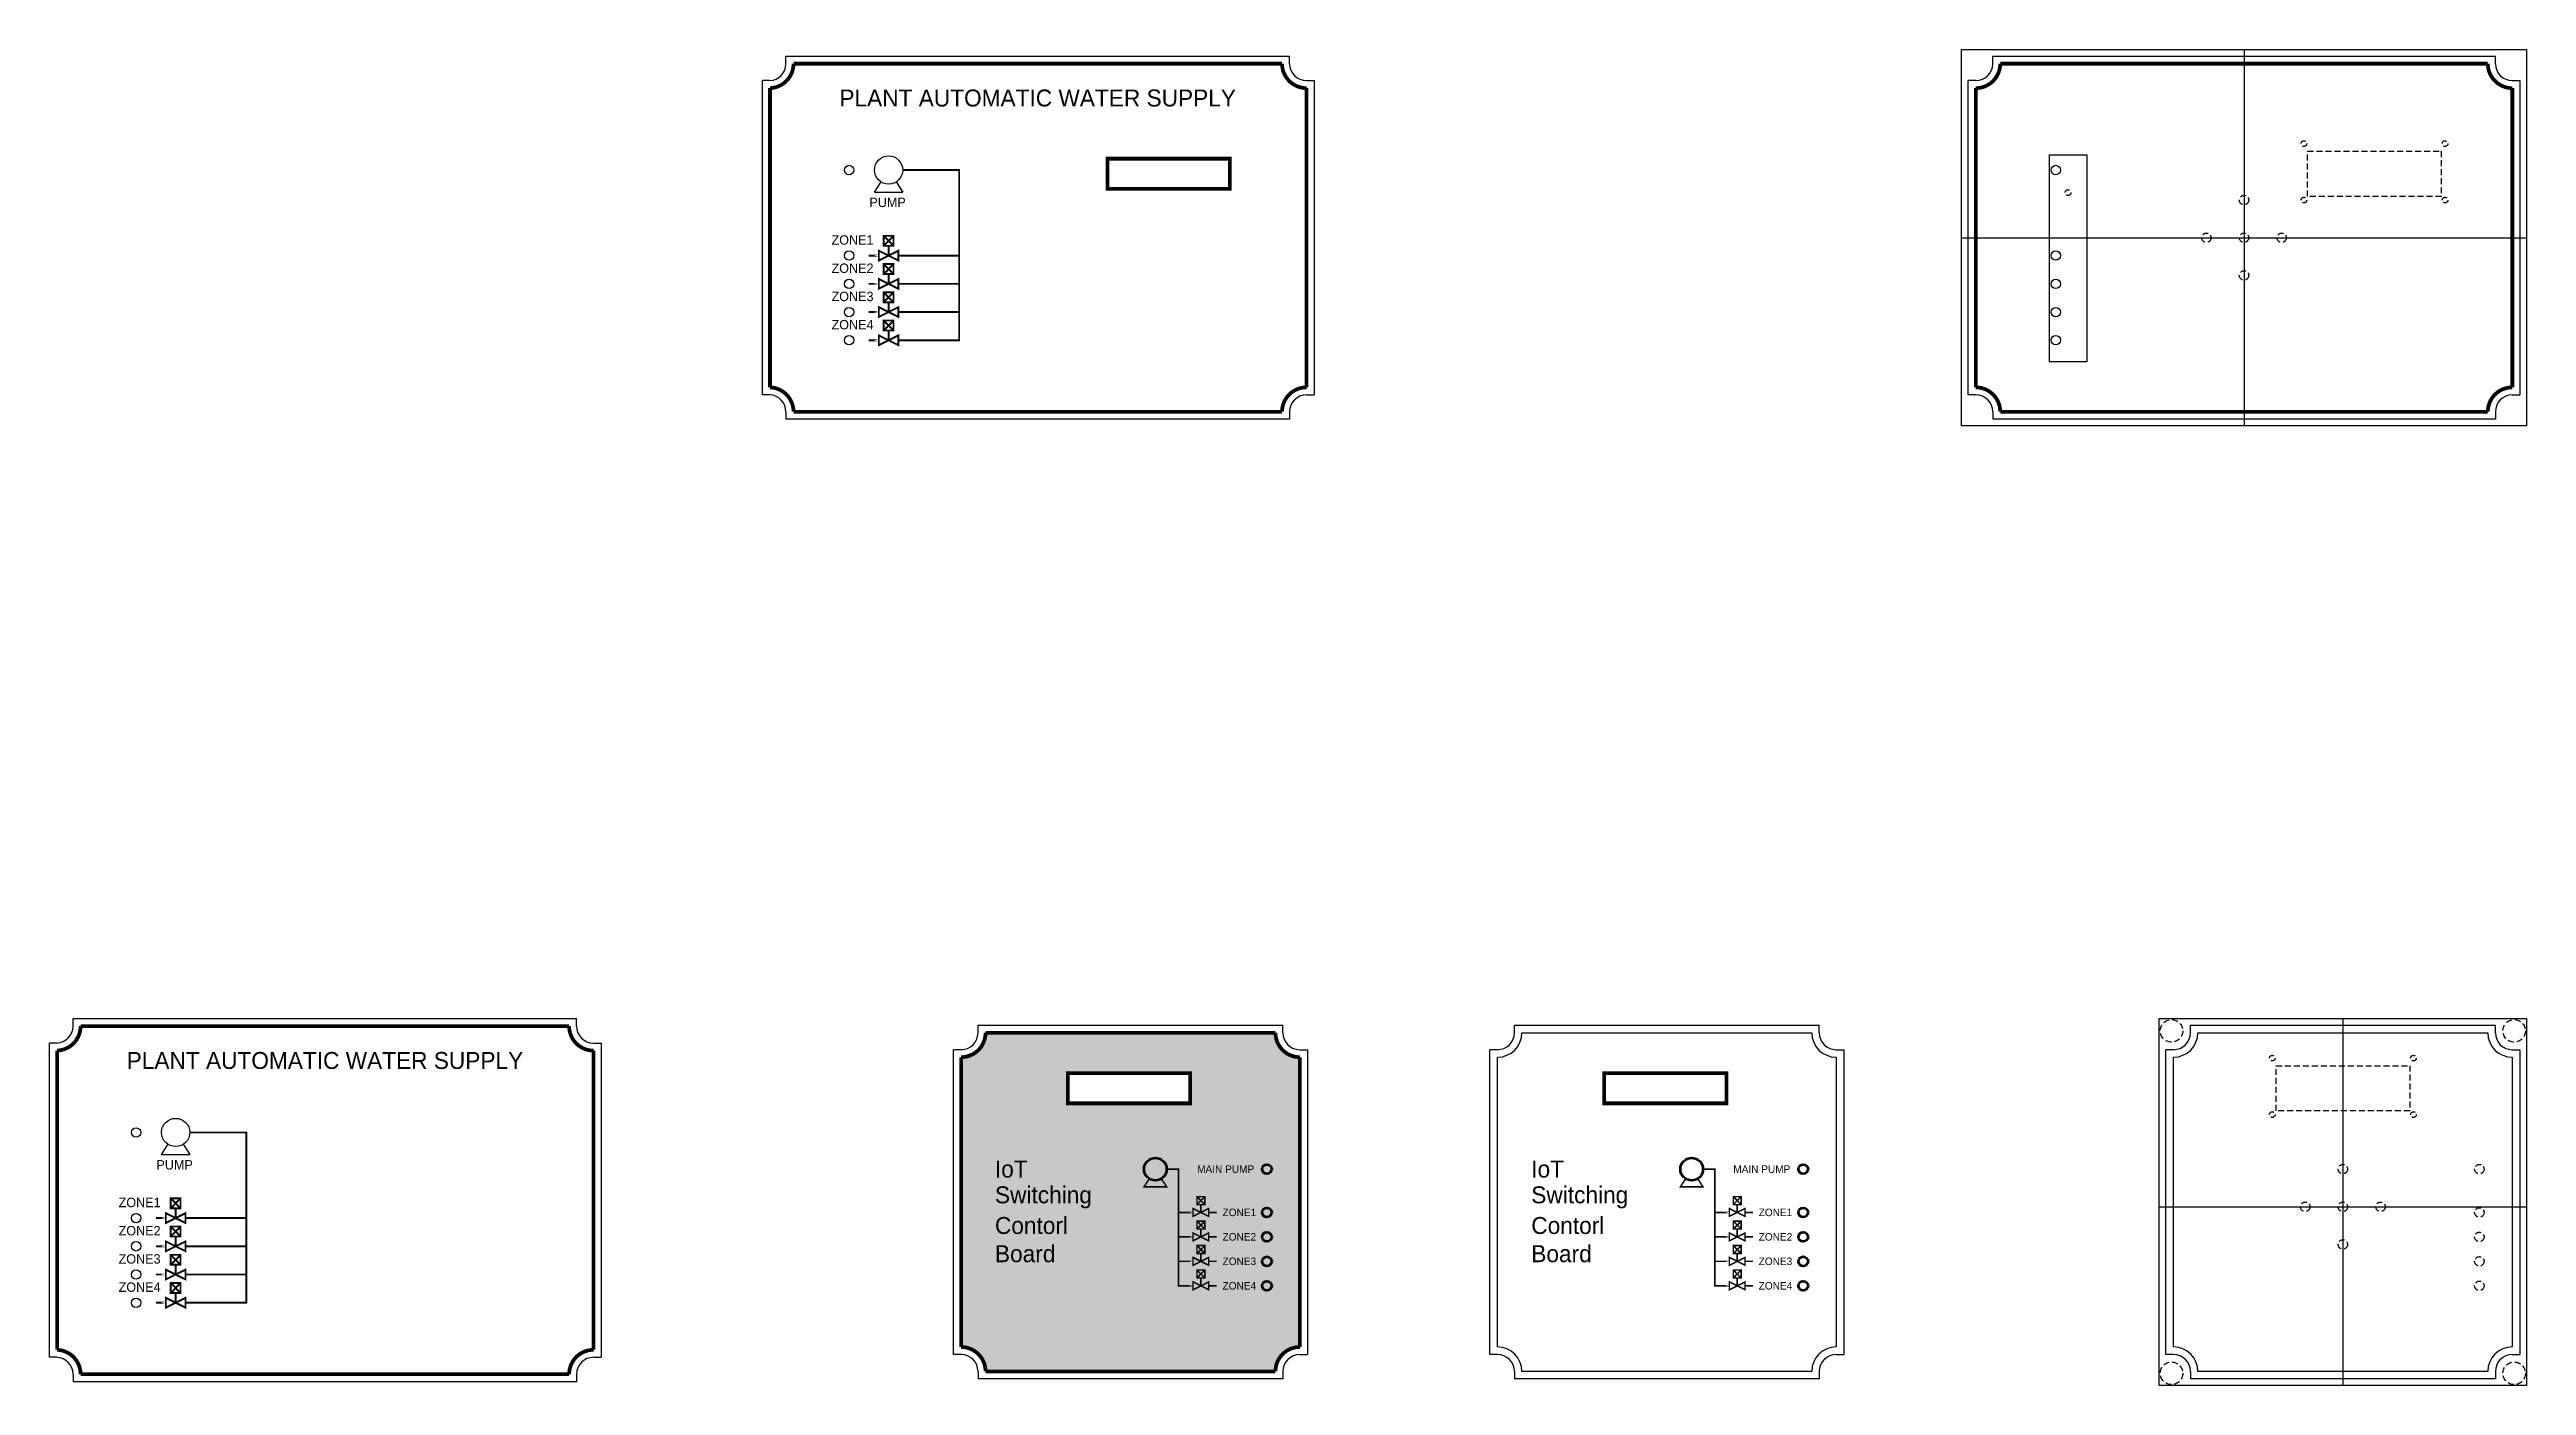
# Model space of a CAD drawing. Header units: millimetres. Extents: x -30 to 2653, y 637 to 1347.
# Drawn here: x -30 to 1286, y 637 to 1347 of the extents above; entities that cross this region are included whole.
import ezdxf

# ---------------------------------------------------------------- set-up
doc = ezdxf.new("R2010")
doc.units = ezdxf.units.MM
doc.header["$LTSCALE"] = 0.5
doc.linetypes.add('DASHED2', pattern=[9.525, 6.35, -3.175])
for name, color, linetype in [('Background', 160, 'Continuous'), ('Boarder', 7, 'Continuous'), ('Cutout', 6, 'Continuous'), ('LabelTerminal', 5, 'Continuous'), ('WC-DET1', 8, 'Continuous')]:
    doc.layers.add(name, color=color, linetype=linetype)
doc.styles.add('ATTR', font='romans.shx', dxfattribs={"width": 0.8, "height": 1.2})
doc.styles.add('style1', font='ARLRDBD.TTF')

msp = doc.modelspace()

# ---------------------------------------------------------------- texts
at = {"layer": 'Boarder', "lineweight": 50, "char_height": 9, "attachment_point": 5, "style": 'style1'}
for insert in [(494.8, 1320.9), (116.2, 809.4)]:
    msp.add_mtext_dynamic_manual_height_columns('PLANT AUTOMATIC WATER SUPPLY', width=227.062, gutter_width=25, heights=[0], dxfattribs=dict(at, insert=insert))
at = {"layer": 'Boarder', "lineweight": 30, "style": 'style1'}
for s, width, insert, char_height, attachment_point in [('PUMP', 20.98, (405.4, 1268), 5, 1), ('ZONE1', 20.98, (385.3, 1248), 5, 1), ('ZONE2', 20.98, (385.3, 1233), 5, 1), ('ZONE3', 20.98, (385.3, 1218), 5, 1), ('ZONE4', 20.98, (385.3, 1203), 5, 1), ('PUMP', 20.98, (26.7, 756.5), 5, 1), ('{\\C30;I}oT', 50.422, (472.1, 751.7), 9, 4), ('MAIN PUMP', 33.368, (579.5, 751.7), 4, 4), ('{\\C30;I}oT', 50.422, (757, 751.7), 9, 4), ('MAIN PUMP', 33.368, (864.3, 751.7), 4, 4), ('{\\C30;S}witching', 50.422, (472.1, 736.7), 9, 4), ('{\\C30;S}witching', 50.422, (757, 736.7), 9, 4), ('ZONE1', 20.98, (6.6, 736.5), 5, 1), ('{\\C30;C}ontorl', 50.422, (472.1, 721.7), 9, 4), ('ZONE1', 20.98, (593, 728.7), 4, 4), ('{\\C30;C}ontorl', 50.422, (757, 721.7), 9, 4), ('ZONE1', 20.98, (877.8, 728.7), 4, 4), ('ZONE2', 20.98, (6.6, 721.5), 5, 1), ('{\\C30;B}oard', 50.422, (472.1, 706.7), 9, 4), ('ZONE2', 20.98, (593, 715.7), 4, 4), ('{\\C30;B}oard', 50.422, (757, 706.7), 9, 4), ('ZONE2', 20.98, (877.8, 715.7), 4, 4), ('ZONE3', 20.98, (6.6, 706.5), 5, 1), ('ZONE3', 20.98, (593, 702.7), 4, 4), ('ZONE3', 20.98, (877.8, 702.7), 4, 4), ('ZONE4', 20.98, (6.6, 691.5), 5, 1), ('ZONE4', 20.98, (593, 689.7), 4, 4), ('ZONE4', 20.98, (877.8, 689.7), 4, 4)]:
    msp.add_mtext_dynamic_manual_height_columns(s, width=width, gutter_width=25, heights=[0], dxfattribs=dict(at, insert=insert, char_height=char_height, attachment_point=attachment_point))

# ---------------------------------------------------------------- blocks, each defined once
blk = doc.blocks.new('LED-Board')
for p, q in [((0, 0), (0, -110)), ((0, 0), (20, 0)), ((20, 0), (20, -110)), ((20, -110), (0, -110))]:
    blk.add_line(p, q)
at = {"linetype": 'DASHED2'}
blk.add_circle((10, -20), 1.5, dxfattribs=at)
blk = doc.blocks.new('ValveSymbol')
at = {"const_width": 1}
for points in [[(-5.2, 0), (-10.5, 0)], [(5.2, -2.6), (5.2, 2.6), (-5.2, -2.6), (-5.2, 2.6)], [(-2.6, 5.2), (-2.6, 10.5), (2.6, 10.5), (2.6, 5.2)]]:
    blk.add_lwpolyline(points, close=True, dxfattribs=at)
for points in [[(-2.6, 10.5), (2.6, 5.2)], [(-2.6, 5.2), (2.6, 10.5)], [(0, 0), (0, 5.2)], [(5.2, 0), (10.5, 0)]]:
    blk.add_lwpolyline(points, dxfattribs=at)
at = {"style": 'ATTR', "width": 0.8, "flags": 9}
blk.add_attdef('ESTCODE', (-10.5, 0), '', height=0.000042, dxfattribs=at)

# ---------------------------------------------------------------- hatches: boundary and pattern name
at = {"layer": 'Background'}
h = msp.add_hatch(color=160, dxfattribs=at)
h.paths.add_polyline_path([(634.1, 811.2, -0.414214), (621.1, 824.2), (467.1, 824.2, -0.414214), (454.1, 811.2), (454.1, 657.2, -0.414214), (467.1, 644.2), (621.1, 644.2, -0.414214), (634.1, 657.2)])
h.paths.add_polyline_path([(510.8, 786.7), (510.8, 802.7), (575.8, 802.7), (575.8, 786.7)], flags=16)

# ---------------------------------------------------------------- linework, layer by layer
at = {"const_width": 0.8}
for points in [[(573.1, 689.7), (569.6, 689.7), (569.6, 751.7), (563.3, 751.7)], [(858, 689.7), (854.5, 689.7), (854.5, 751.7), (848.2, 751.7)], [(573.1, 728.7), (569.6, 728.7)], [(858, 728.7), (854.5, 728.7)], [(573.1, 715.7), (569.6, 715.7)], [(858, 715.7), (854.5, 715.7)], [(573.1, 702.7), (569.6, 702.7)], [(858, 702.7), (854.5, 702.7)]]:
    msp.add_lwpolyline(points, dxfattribs=at)
at = {"layer": 'Boarder'}
for p, q in [((361.1, 1343.2), (628.6, 1343.2)), ((361.1, 1339.2), (361.1, 1343.2)), ((628.6, 1339.2), (628.6, 1343.2)), ((985.6, 1346.7), (1285.6, 1346.7)), ((985.6, 1146.7), (985.6, 1346.7)), ((1002.1, 1343.2), (1269.1, 1343.2)), ((1002.1, 1339.2), (1002.1, 1343.2)), ((1269.1, 1339.2), (1269.1, 1343.2)), ((1285.6, 1346.7), (1285.6, 1146.7)), ((348.6, 1163.2), (348.6, 1330.2)), ((352.4, 1330.2), (348.6, 1330.2)), ((637.6, 1330.2), (641.6, 1330.2)), ((641.6, 1330.2), (641.6, 1163.2)), ((989.1, 1163.2), (989.1, 1330.2)), ((993.1, 1330.2), (989.1, 1330.2)), ((1278.1, 1330.2), (1282.1, 1330.2)), ((1282.1, 1330.2), (1282.1, 1163.2)), ((408.1, 1270.9), (411.6, 1276.4)), ((419.6, 1276.4), (423.1, 1270.9)), ((408.1, 1270.9), (423.1, 1270.9)), ((352.4, 1163.2), (348.6, 1163.2)), ((637.6, 1163.2), (641.6, 1163.2)), ((993.1, 1163.2), (989.1, 1163.2)), ((1278.1, 1163.2), (1282.1, 1163.2)), ((361.1, 1154.2), (361.1, 1150.2)), ((628.6, 1150.2), (361.1, 1150.2)), ((628.6, 1154.2), (628.6, 1150.2)), ((1285.6, 1146.7), (985.6, 1146.7)), ((1002.1, 1154.2), (1002.1, 1150.2)), ((1269.1, 1150.2), (1002.1, 1150.2)), ((1269.1, 1154.2), (1269.1, 1150.2)), ((-17.6, 831.7), (249.9, 831.7)), ((-17.6, 827.7), (-17.6, 831.7)), ((249.9, 827.7), (249.9, 831.7)), ((1090.6, 636.7), (1090.6, 831.7)), ((1090.6, 831.7), (1285.6, 831.7)), ((1285.6, 831.7), (1285.6, 636.7)), ((-30.1, 651.7), (-30.1, 818.7)), ((-26.3, 818.7), (-30.1, 818.7)), ((258.9, 818.7), (262.9, 818.7)), ((262.9, 818.7), (262.9, 651.7)), ((463.1, 828.2), (625.1, 828.2)), ((463.1, 824.2), (463.1, 828.2)), ((625.1, 824.2), (625.1, 828.2)), ((748, 828.2), (910, 828.2)), ((748, 824.2), (748, 828.2)), ((752, 824.2), (906, 824.2)), ((910, 824.2), (910, 828.2)), ((1107.1, 828.2), (1269.1, 828.2)), ((1107.1, 824.2), (1107.1, 828.2)), ((1111.1, 824.2), (1265.1, 824.2)), ((1269.1, 824.2), (1269.1, 828.2)), ((450.1, 653.2), (450.1, 815.2)), ((454.1, 815.2), (450.1, 815.2)), ((634.1, 815.2), (638.1, 815.2)), ((638.1, 815.2), (638.1, 653.2)), ((735, 653.2), (735, 815.2)), ((739, 815.2), (735, 815.2)), ((739, 657.2), (739, 811.2)), ((919, 815.2), (923, 815.2)), ((919, 811.2), (919, 657.2)), ((923, 815.2), (923, 653.2)), ((1094.1, 653.2), (1094.1, 815.2)), ((1098.1, 815.2), (1094.1, 815.2)), ((1098.1, 657.2), (1098.1, 811.2)), ((1278.1, 815.2), (1282.1, 815.2)), ((1278.1, 811.2), (1278.1, 657.2)), ((1282.1, 815.2), (1282.1, 653.2)), ((29.4, 759.5), (32.9, 764.9)), ((40.9, 764.9), (44.4, 759.5)), ((29.4, 759.5), (44.4, 759.5)), ((-26.3, 651.7), (-30.1, 651.7)), ((258.9, 651.7), (262.9, 651.7)), ((454.1, 653.2), (450.1, 653.2)), ((634.1, 653.2), (638.1, 653.2)), ((739, 653.2), (735, 653.2)), ((919, 653.2), (923, 653.2)), ((1098.1, 653.2), (1094.1, 653.2)), ((1278.1, 653.2), (1282.1, 653.2)), ((-17.6, 642.7), (-17.6, 638.7)), ((249.9, 638.7), (-17.6, 638.7)), ((249.9, 642.7), (249.9, 638.7)), ((463.1, 644.2), (463.1, 640.2)), ((625.1, 640.2), (463.1, 640.2)), ((625.1, 644.2), (625.1, 640.2)), ((748, 644.2), (748, 640.2)), ((910, 640.2), (748, 640.2)), ((906, 644.2), (752, 644.2)), ((910, 644.2), (910, 640.2)), ((1285.6, 636.7), (1090.6, 636.7)), ((1107.1, 644.2), (1107.1, 640.2)), ((1269.1, 640.2), (1107.1, 640.2)), ((1265.1, 644.2), (1111.1, 644.2)), ((1269.1, 644.2), (1269.1, 640.2))]:
    msp.add_line(p, q, dxfattribs=at)
at = {"layer": 'Boarder', "const_width": 2}
for points in [[(365.1, 1339.2), (624.6, 1339.2, 0.414214), (637.6, 1326.2), (637.6, 1167.2, 0.414214), (624.6, 1154.2), (365.1, 1154.2, 0.40299), (352.6, 1167.2), (352.6, 1326.2, 0.40299)], [(1006.1, 1339.2), (1265.1, 1339.2, 0.414214), (1278.1, 1326.2), (1278.1, 1167.2, 0.414214), (1265.1, 1154.2), (1006.1, 1154.2, 0.414214), (993.1, 1167.2), (993.1, 1326.2, 0.414214)], [(-13.6, 827.7), (245.9, 827.7, 0.414214), (258.9, 814.7), (258.9, 655.7, 0.414214), (245.9, 642.7), (-13.6, 642.7, 0.40299), (-26.1, 655.7), (-26.1, 814.7, 0.40299)], [(467.1, 824.2), (621.1, 824.2, 0.414214), (634.1, 811.2), (634.1, 657.2, 0.414214), (621.1, 644.2), (467.1, 644.2, 0.414214), (454.1, 657.2), (454.1, 811.2, 0.414214)]]:
    msp.add_lwpolyline(points, format="xyb", close=True, dxfattribs=at)
for points in [[(531.9, 1288.7), (596.9, 1288.7), (596.9, 1272.7), (531.9, 1272.7)], [(510.8, 802.7), (575.8, 802.7), (575.8, 786.7), (510.8, 786.7)], [(795.7, 802.7), (860.7, 802.7), (860.7, 786.7), (795.7, 786.7)]]:
    msp.add_lwpolyline(points, close=True, dxfattribs=at)
at = {"layer": 'Boarder'}
for points, const_width in [([(423.1, 1282.7), (453.1, 1282.7), (453.1, 1192.2), (426.1, 1192.2)], 1), ([(426.1, 1237.2), (453.1, 1237.2)], 1), ([(426.1, 1222.2), (453.1, 1222.2)], 1), ([(426.1, 1207.2), (453.1, 1207.2)], 1), ([(44.4, 771.2), (74.4, 771.2), (74.4, 680.7), (47.4, 680.7)], 1), ([(560.5, 746.7), (563.3, 742.3), (551.3, 742.3), (554.1, 746.7)], 0.8), ([(845.4, 746.7), (848.2, 742.3), (836.2, 742.3), (839, 746.7)], 0.8), ([(47.4, 725.7), (74.4, 725.7)], 1), ([(47.4, 710.7), (74.4, 710.7)], 1), ([(47.4, 695.7), (74.4, 695.7)], 1)]:
    msp.add_lwpolyline(points, dxfattribs=dict(at, const_width=const_width))
at = {"layer": 'Boarder', "lineweight": 30}
for centre in [(415.6, 1282.7), (36.9, 771.2)]:
    msp.add_circle(centre, 7.5, dxfattribs=at)
at = {"layer": 'Boarder', "lineweight": 80}
for centre in [(557.3, 751.7), (842.2, 751.7)]:
    msp.add_circle(centre, 6, dxfattribs=at)
at = {"layer": 'Boarder'}
for centre, radius, start, end in [((352.1, 1339.2), 9, 272.2042, 0), ((637.6, 1339.2), 9, 180, 270), ((993.1, 1339.2), 9, 270, 0), ((1278.1, 1339.2), 9, 180, 270), ((352.1, 1154.2), 9, 0, 87.7958), ((637.6, 1154.2), 9, 90, 180), ((993.1, 1154.2), 9, 0, 90), ((1278.1, 1154.2), 9, 90, 180), ((-26.6, 827.7), 9, 272.2042, 0), ((258.9, 827.7), 9, 180, 270), ((454.1, 824.2), 9, 270, 0), ((634.1, 824.2), 9, 180, 270), ((739, 824.2), 13, 270, 360), ((739, 824.2), 9, 270, 0), ((919, 824.2), 13, 180, 270), ((919, 824.2), 9, 180, 270), ((1098.1, 824.2), 13, 270, 360), ((1098.1, 824.2), 9, 270, 0), ((1278.1, 824.2), 13, 180, 270), ((1278.1, 824.2), 9, 180, 270), ((-26.6, 642.7), 9, 0, 87.7958), ((258.9, 642.7), 9, 90, 180), ((454.1, 644.2), 9, 0, 90), ((634.1, 644.2), 9, 90, 180), ((739, 644.2), 13, 0, 90), ((739, 644.2), 9, 0, 90), ((919, 644.2), 13, 90, 180), ((919, 644.2), 9, 90, 180), ((1098.1, 644.2), 13, 0, 90), ((1098.1, 644.2), 9, 0, 90), ((1278.1, 644.2), 13, 90, 180), ((1278.1, 644.2), 9, 90, 180)]:
    msp.add_arc(centre, radius, start, end, dxfattribs=at)
at = {"layer": 'Cutout', "linetype": 'DASHED2'}
for p, q in [((1169.4, 1268.7), (1169.4, 1292.7)), ((1169.4, 1292.7), (1240.4, 1292.7)), ((1240.4, 1292.7), (1240.4, 1268.7)), ((1240.4, 1268.7), (1169.4, 1268.7)), ((1152.6, 782.7), (1152.6, 806.7)), ((1152.6, 806.7), (1223.6, 806.7)), ((1223.6, 806.7), (1223.6, 782.7)), ((1223.6, 782.7), (1152.6, 782.7))]:
    msp.add_line(p, q, dxfattribs=at)
for centre, radius in [((1167.4, 1296.7), 1.5), ((1242.4, 1296.7), 1.5), ((1167.4, 1266.7), 1.5), ((1242.4, 1266.7), 1.5), ((1097.1, 825.2), 6), ((1279.1, 825.2), 6), ((1150.6, 810.7), 1.5), ((1225.6, 810.7), 1.5), ((1150.6, 780.7), 1.5), ((1225.6, 780.7), 1.5), ((1260.6, 751.7), 2.5), ((1260.6, 728.7), 2.5), ((1260.6, 715.7), 2.5), ((1260.6, 702.7), 2.5), ((1260.6, 689.7), 2.5), ((1097.1, 643.2), 6), ((1279.1, 643.2), 6)]:
    msp.add_circle(centre, radius, dxfattribs=at)
at = {"layer": 'Cutout'}
for centre in [(394.6, 1282.7), (1035.6, 1282.7), (394.6, 1237.2), (1035.6, 1237.2), (394.6, 1222.2), (1035.6, 1222.2), (394.6, 1207.2), (1035.6, 1207.2), (394.6, 1192.2), (1035.6, 1192.2), (15.9, 771.2), (15.9, 725.7), (15.9, 710.7), (15.9, 695.7), (15.9, 680.7)]:
    msp.add_circle(centre, 2.5, dxfattribs=at)
at = {"layer": 'Cutout', "color": 7, "lineweight": 80}
for centre in [(616.6, 751.7), (901.5, 751.7), (616.6, 728.7), (901.5, 728.7), (616.6, 715.7), (901.5, 715.7), (616.6, 702.7), (901.5, 702.7), (616.6, 689.7), (901.5, 689.7)]:
    msp.add_circle(centre, 2.5, dxfattribs=at)
at = {"layer": 'LabelTerminal'}
for p, q in [((1135.6, 1346.7), (1135.6, 1146.7)), ((985.6, 1246.7), (1285.6, 1246.7)), ((1188.1, 831.7), (1188.1, 636.7)), ((1090.6, 731.7), (1285.6, 731.7))]:
    msp.add_line(p, q, dxfattribs=at)
at = {"layer": 'LabelTerminal', "linetype": 'DASHED2'}
for centre in [(1135.6, 1266.7), (1115.6, 1246.7), (1135.6, 1246.7), (1155.6, 1246.7), (1135.6, 1226.7), (1188.1, 751.7), (1168.1, 731.7), (1188.1, 731.7), (1208.1, 731.7), (1188.1, 711.7)]:
    msp.add_circle(centre, 2.5, dxfattribs=at)

# ---------------------------------------------------------------- block references
at = {"layer": 'Boarder'}
for p in [(415.6, 1237.2), (415.6, 1222.2), (415.6, 1207.2), (415.6, 1192.2), (36.9, 725.7), (36.9, 710.7), (36.9, 695.7), (36.9, 680.7)]:
    msp.add_blockref('ValveSymbol', p, dxfattribs=at)
at = {"layer": 'Boarder', "xscale": 0.8, "yscale": 0.8, "zscale": 0.8}
for p in [(581.5, 728.7), (866.4, 728.7), (581.5, 715.7), (866.4, 715.7), (581.5, 702.7), (866.4, 702.7), (581.5, 689.7), (866.4, 689.7)]:
    msp.add_blockref('ValveSymbol', p, dxfattribs=at)
at = {"layer": 'WC-DET1'}
msp.add_blockref('LED-Board', (1032.1, 1290.7), dxfattribs=at)

msp.set_redraw_order([(e.dxf.handle, doc.entitydb.next_handle()) for e in msp.query("TEXT MTEXT ATTDEF DIMENSION ARC_DIMENSION")])  # texts and dimensions are drawn at this point

doc.saveas('drawing.dxf')
